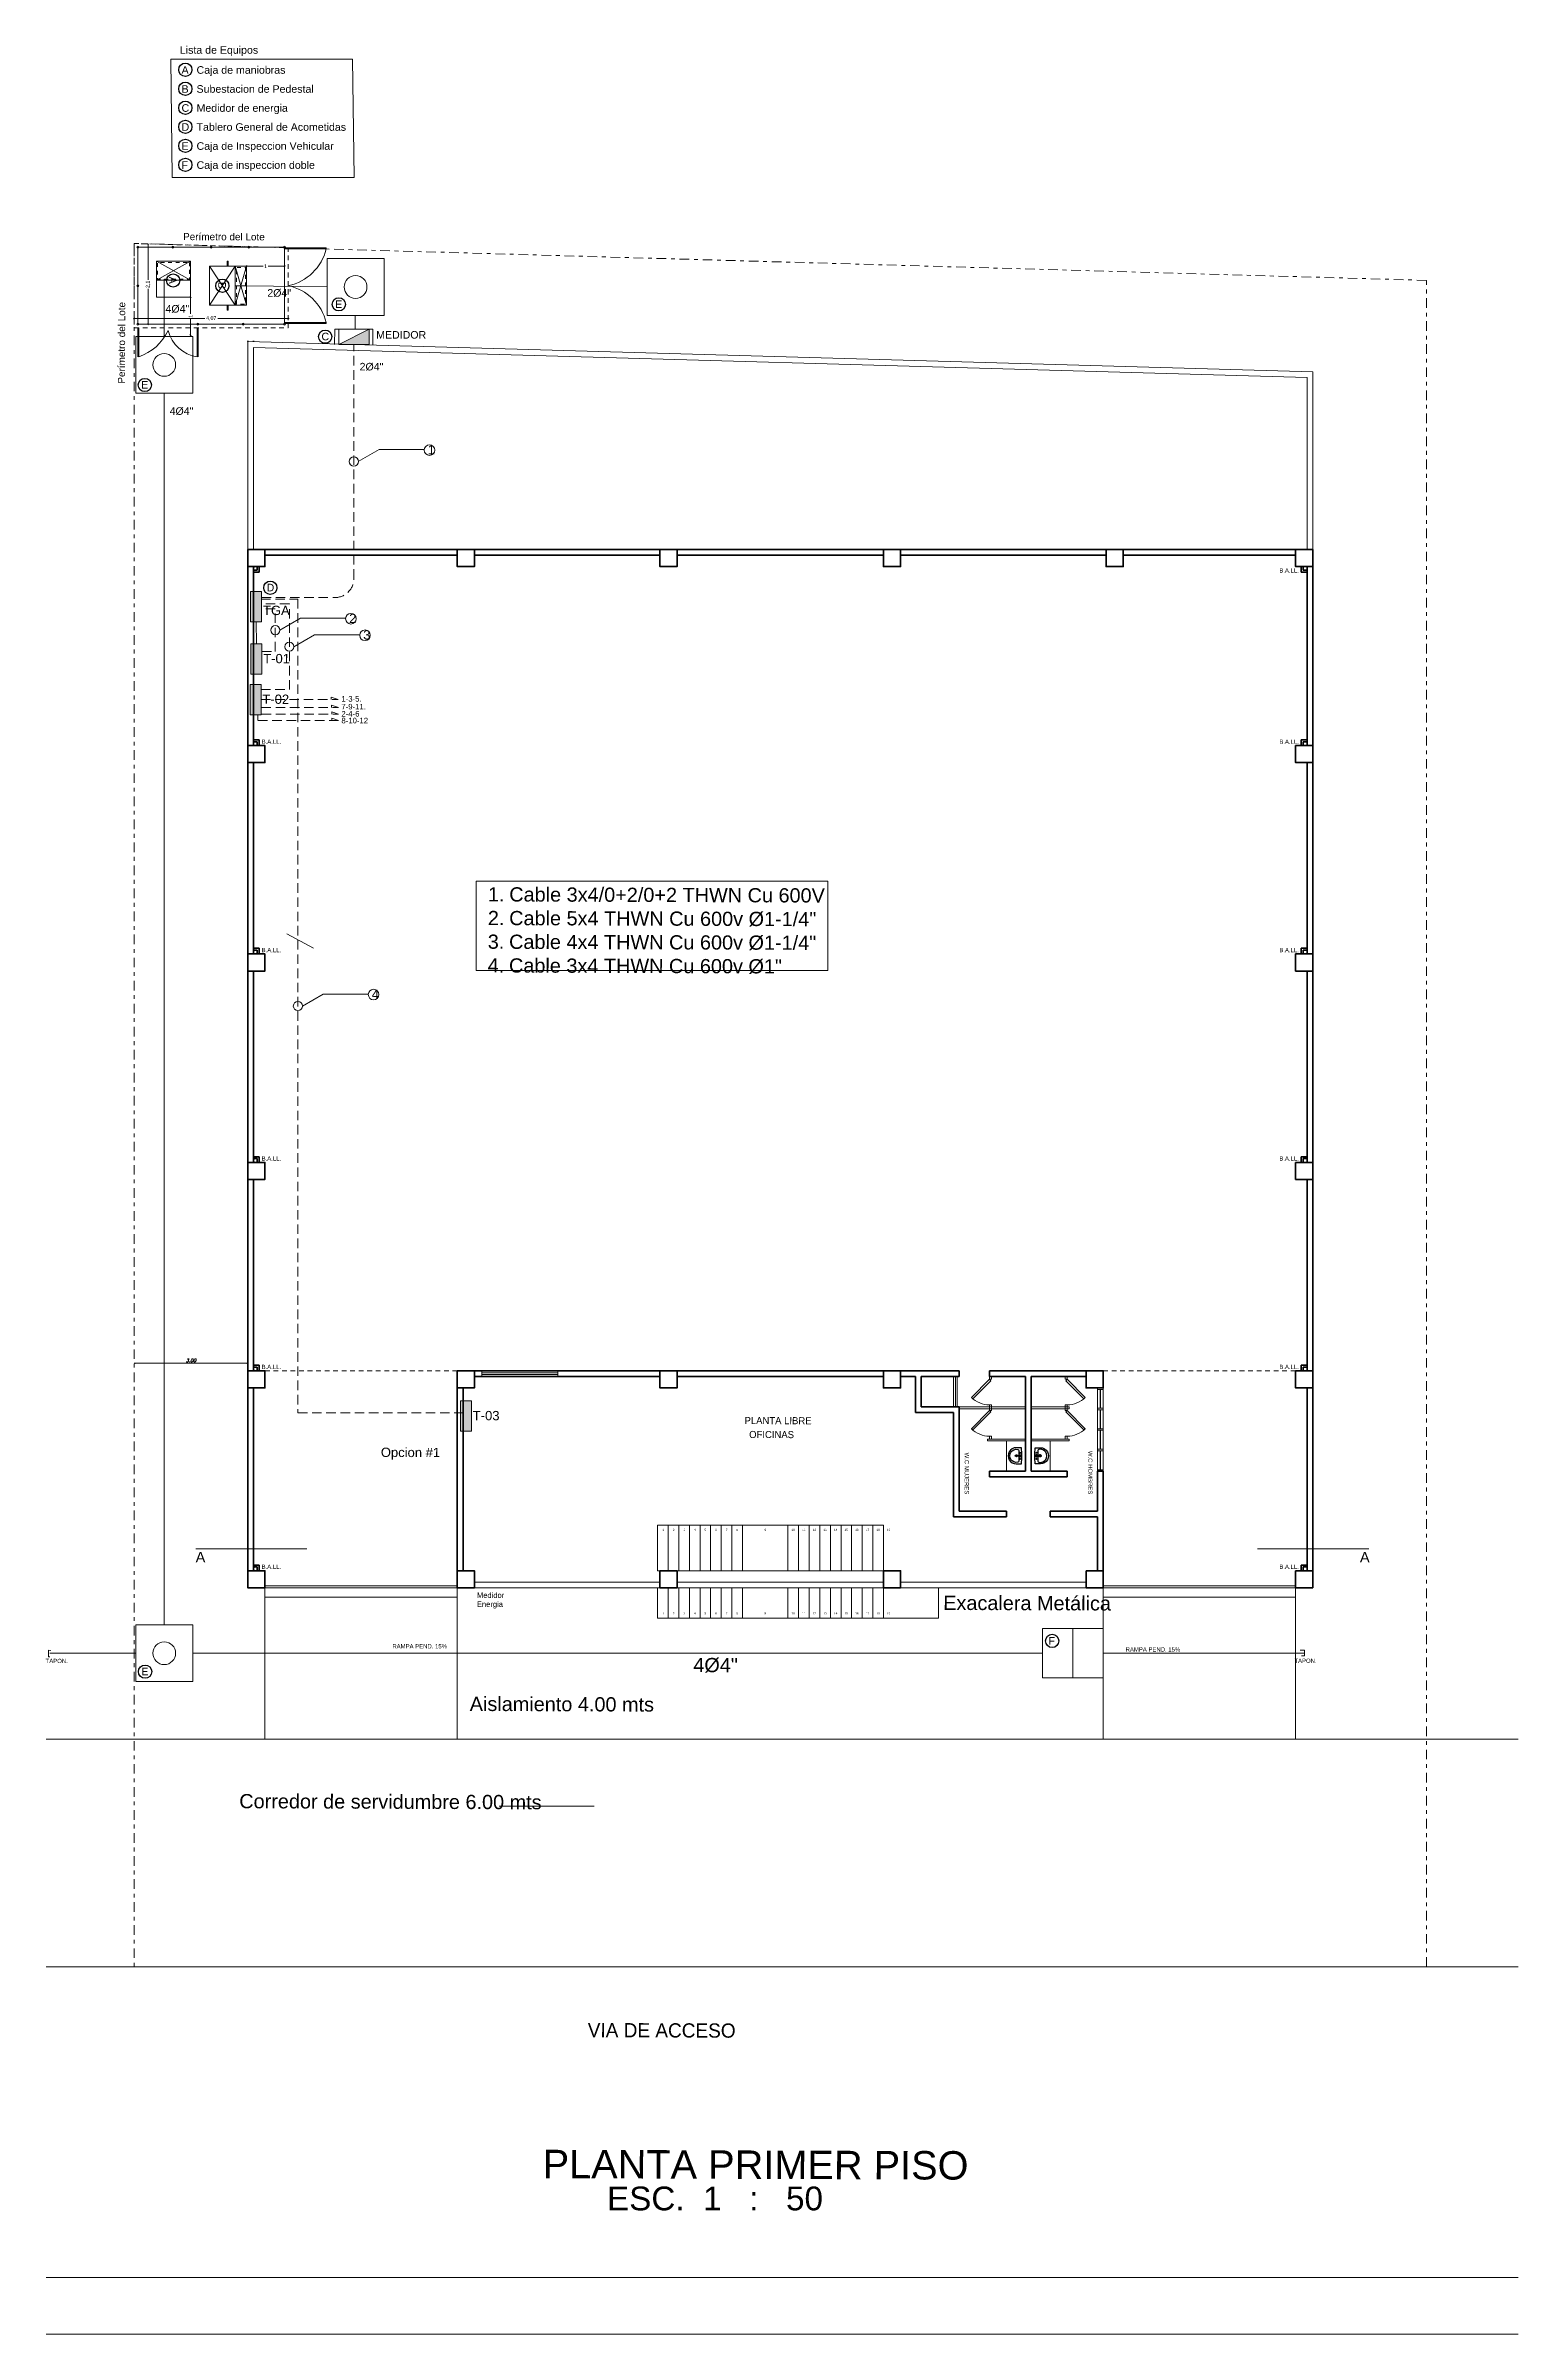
# Model space of a CAD drawing. Header units: millimetres. Extents: x 391 to 679, y 21 to 219.
# Drawn here: x 393 to 431.9, y 49.5 to 109.9 of the extents above; entities that cross this region are included whole.
import ezdxf

# ---------------------------------------------------------------- set-up
doc = ezdxf.new("R2010")
doc.units = ezdxf.units.MM
for name, pattern in [('DASHDOT', [25.4, 12.7, -6.35, 0, -6.35]), ('DASHED2', [0.375, 0.25, -0.125]), ('HIDDEN', [0.375, 0.25, -0.125])]:
    doc.linetypes.add(name, pattern=pattern)
doc.layers.get('0').update_dxf_attribs({"lineweight": 13})
for name, color, linetype, lineweight in [('A-AREA-IDEN', 7, 'Continuous', 9), ('Alambrado', 7, 'Continuous', 9), ('COTAS ELECT', 82, 'Continuous', 9), ('ELEC', 1, 'Continuous', 20), ('Eléctrico Subterráneo', 5, 'Continuous', 20), ('EST', 7, 'Continuous', 50), ('estructura', 7, 'Continuous', 9), ('linderos', 5, 'DASHDOT', 9), ('MONTE', 7, 'Continuous', 9), ('MUROS', 7, 'Continuous', 40), ('notas', 8, 'Continuous', 9), ('proyeccion arq', 7, 'HIDDEN', 9), ('proyección 5', 7, 'Continuous', 9), ('Subestacion', 1, 'Continuous', 18), ('textos', 9, 'Continuous', 9), ('tuberia por Piso', 1, 'HIDDEN', 9), ('VP', 7, 'Continuous', 25)]:
    doc.layers.add(name, color=color, linetype=linetype, lineweight=lineweight)
doc.layers.add('COTAS', color=254, linetype='Continuous', lineweight=9, true_color=0xbebebe)
doc.styles.add('100 Nota', font='arial.ttf', dxfattribs={"height": 0.15})
doc.styles.add('ITALICC', font='italicc')
doc.styles.add('Nota 1000', font='', dxfattribs={"height": 1.5})
doc.styles.add('ROMANS', font='arial.ttf')
doc.styles.get("Standard").update_dxf_attribs({"font": 'arial.ttf'})
doc.styles.add('TEXTOS-TITULOS', font='arial.ttf', dxfattribs={"height": 0.08})
doc.styles.get('Nota 1000').set_extended_font_data('Eurostile')
doc.linetypes.add('LÍMITE1', pattern='A,6.35,-2.54,[133,ltypeshp.shx,S=2.54,R=0,X=-2.54,Y=0],-2.54,25.4', length=36.83)
doc.dimstyles.new('dim100', dxfattribs={"dimtxt": 10, "dimasz": 0.1, "dimexe": 0.1, "dimexo": 0, "dimgap": 0.1, "dimtad": 1, "dimzin": 4, "dimdsep": 46, "dimtxsty": '100 Nota', "dimblk": 'CLOSEDBLANK', "dimcen": 0.1, "dimclrd": 256, "dimclre": 256, "dimclrt": 256, "dimazin": 1, "dimtfac": 1, "dimtmove": 0, "dimatfit": 2, "dimldrblk": 'CLOSEDBLANK', "dimfxl": 1, "dimlwd": -1, "dimlwe": -1, "dimarcsym": 0})
doc.dimstyles.new('juan1', dxfattribs={"dimtxt": 0.1, "dimasz": 0.035, "dimexe": 0.0015, "dimexo": 0.0065, "dimgap": 0.04, "dimtad": 0, "dimtoh": 1, "dimtxsty": 'Standard', "dimblk": 'OBLIQUE', "dimcen": 0.02, "dimdle": 0.02, "dimse1": 1, "dimse2": 1, "dimclrd": 256, "dimclrt": 256, "dimadec": 0, "dimazin": 0, "dimtfac": 1, "dimtmove": 0, "dimatfit": 2, "dimldrblk": 'OBLIQUE', "dimfxl": 1, "dimtfill": 1, "dimlwd": 0, "dimarcsym": 0})

# ---------------------------------------------------------------- blocks, each defined once
blk = doc.blocks.new('AGUAMANIL')
at = {"layer": 'VP'}
for points in [[(3316.893, 1064.881), (3317.028, 1064.881, -1.000001), (3317.028, 1064.452), (3316.893, 1064.452, -0.061236)], [(3316.935, 1064.654), (3317.049, 1064.654, 1), (3317.049, 1064.679), (3316.935, 1064.679, 2.21525)]]:
    blk.add_lwpolyline(points, format="xyb", close=True, dxfattribs=at)
for points in [[(3316.965, 1064.654), (3316.965, 1064.529, 0.35341), (3316.991, 1064.497, 1.238082), (3316.991, 1064.836, 0.35341), (3316.965, 1064.805)], [(3316.965, 1064.805), (3316.965, 1064.679, 0.35341)]]:
    blk.add_lwpolyline(points, format="xyb", dxfattribs=at)
for centre in [(3316.925, 1064.748), (3316.925, 1064.585)]:
    blk.add_circle(centre, 0.0122, dxfattribs=at)
for centre, radius, start, end in [((3316.925, 1064.667), 0.0285, 25.37693, 334.62307), ((3317.022, 1064.667), 0.0244, 30, 150), ((3317.022, 1064.667), 0.0244, 210, 330)]:
    blk.add_arc(centre, radius, start, end, dxfattribs=at)
blk = doc.blocks.new('_ClosedBlank')
at = {"layer": 'COTAS', "color": 0, "lineweight": -2}
for p, q in [((-1, 0.2), (0, 0)), ((-1, 0.2), (-1, -0.2)), ((0, 0), (-1, -0.2))]:
    blk.add_line(p, q, dxfattribs=at)
blk = doc.blocks.new('*D279')
at = {"layer": 'COTAS ELECT', "transparency": 16777216}
blk.add_line((398.353, 75.158), (395.403, 75.158), dxfattribs=at)
at = {"layer": 'COTAS ELECT', "transparency": 16777216, "xscale": 0.025, "yscale": 0.025, "zscale": 0.025, "rotation": 180}
blk.add_blockref('_ClosedBlank', (395.378, 75.158), dxfattribs=at)
at = {"layer": 'COTAS ELECT', "transparency": 16777216, "xscale": 0.025, "yscale": 0.025, "zscale": 0.025}
blk.add_blockref('_ClosedBlank', (398.378, 75.158), dxfattribs=at)
at = {"layer": 'COTAS ELECT', "transparency": 16777216, "insert": (396.878, 75.233), "char_height": 0.09, "attachment_point": 5, "style": 'ITALICC'}
blk.add_mtext('\\A1;3.00', dxfattribs=at)
blk = doc.blocks.new('_OBLIQUE')
at = {"color": 0, "linetype": 'ByBlock'}
blk.add_line((-0.5, -0.5), (0.5, 0.5), dxfattribs=at)
blk = doc.blocks.new('*D280')
at = {"lineweight": 0, "transparency": 16777216}
for p, q in [((398.327, 104.109), (398.789, 104.109)), ((399.367, 104.109), (398.905, 104.109))]:
    blk.add_line(p, q, dxfattribs=at)
at = {"lineweight": 0, "transparency": 16777216, "xscale": 0.035, "yscale": 0.035, "zscale": 0.035, "rotation": 180}
blk.add_blockref('_OBLIQUE', (398.347, 104.109), dxfattribs=at)
at = {"lineweight": 0, "transparency": 16777216, "xscale": 0.035, "yscale": 0.035, "zscale": 0.035}
blk.add_blockref('_OBLIQUE', (399.347, 104.109), dxfattribs=at)
at = {"transparency": 16777216, "insert": (398.847, 104.109), "char_height": 0.1, "attachment_point": 5, "bg_fill": 3, "box_fill_scale": 1.1, "bg_fill_color": 256, "bg_fill_true_color": 13158600, "bg_fill_transparency": 0}
blk.add_mtext('1', dxfattribs=at)
blk = doc.blocks.new('*D281')
at = {"lineweight": 0, "transparency": 16777216}
for p, q in [((396.867, 103.309), (396.867, 102.847)), ((396.867, 102.269), (396.867, 102.73))]:
    blk.add_line(p, q, dxfattribs=at)
at = {"lineweight": 0, "transparency": 16777216, "xscale": 0.035, "yscale": 0.035, "zscale": 0.035}
for p, rotation in [((396.867, 103.289), 90), ((396.867, 102.289), 270)]:
    blk.add_blockref('_OBLIQUE', p, dxfattribs=dict(at, rotation=rotation))
at = {"transparency": 16777216, "insert": (396.867, 102.789), "char_height": 0.1, "attachment_point": 5, "rotation": 90, "bg_fill": 3, "box_fill_scale": 1.1, "bg_fill_color": 256, "bg_fill_true_color": 13158600, "bg_fill_transparency": 0}
blk.add_mtext('1', dxfattribs=at)
blk = doc.blocks.new('*D306')
at = {"lineweight": 0, "transparency": 16777216}
for p, q in [((395.358, 102.731), (397.241, 102.731)), ((399.467, 102.731), (397.585, 102.731))]:
    blk.add_line(p, q, dxfattribs=at)
at = {"lineweight": 0, "transparency": 16777216, "xscale": 0.035, "yscale": 0.035, "zscale": 0.035, "rotation": 180}
blk.add_blockref('_OBLIQUE', (395.378, 102.731), dxfattribs=at)
at = {"lineweight": 0, "transparency": 16777216, "xscale": 0.035, "yscale": 0.035, "zscale": 0.035}
blk.add_blockref('_OBLIQUE', (399.447, 102.731), dxfattribs=at)
at = {"transparency": 16777216, "insert": (397.413, 102.731), "char_height": 0.1, "attachment_point": 5, "bg_fill": 3, "box_fill_scale": 1.1, "bg_fill_color": 256, "bg_fill_true_color": 13158600, "bg_fill_transparency": 0}
blk.add_mtext('4,07', dxfattribs=at)
blk = doc.blocks.new('*D307')
at = {"lineweight": 0, "transparency": 16777216}
for p, q in [((395.745, 104.701), (395.745, 103.752)), ((395.745, 102.559), (395.745, 103.508))]:
    blk.add_line(p, q, dxfattribs=at)
at = {"lineweight": 0, "transparency": 16777216, "xscale": 0.035, "yscale": 0.035, "zscale": 0.035}
for p, rotation in [((395.745, 104.681), 90), ((395.745, 102.579), 270)]:
    blk.add_blockref('_OBLIQUE', p, dxfattribs=dict(at, rotation=rotation))
at = {"transparency": 16777216, "insert": (395.745, 103.63), "char_height": 0.1, "attachment_point": 5, "rotation": 90, "bg_fill": 3, "box_fill_scale": 1.1, "bg_fill_color": 256, "bg_fill_true_color": 13158600, "bg_fill_transparency": 0}
blk.add_mtext('2,1', dxfattribs=at)

msp = doc.modelspace()

# ---------------------------------------------------------------- hatches: boundary and pattern name
at = {"layer": 'ELEC'}
h = msp.add_hatch(dxfattribs=at)
h.set_pattern_fill('ANGLE', color=256)
h.set_pattern_definition([(0, (0, 0), (0, 6.985), [5.08, -1.905]), (90, (0, 0), (-6.985, 4e-16), [5.08, -1.905])])
h.paths.add_polyline_path([(401.5762, 102.0461), (401.5762, 102.4461), (400.7903, 102.0532), (401.0366, 102.0461)])
at = {"layer": 'MONTE'}
h = msp.add_hatch(color=1, dxfattribs=at)
h.dxf.hatch_style = 1
h.paths.add_polyline_path([(398.4533, 94.7253), (398.4533, 95.5253), (398.7433, 95.5253), (398.7433, 94.7253)])
h = msp.add_hatch(color=1, dxfattribs=at)
h.dxf.hatch_style = 1
h.paths.add_polyline_path([(398.4597, 93.3422), (398.4597, 94.1422), (398.7497, 94.1422), (398.7497, 93.3422)])
h = msp.add_hatch(color=1, dxfattribs=at)
h.dxf.hatch_style = 1
h.paths.add_polyline_path([(398.4383, 92.2699), (398.4383, 93.0699), (398.7283, 93.0699), (398.7283, 92.2699)])
h = msp.add_hatch(color=1, dxfattribs=at)
h.dxf.hatch_style = 1
h.paths.add_polyline_path([(403.9887, 73.3648), (403.9887, 74.1648), (404.2787, 74.1648), (404.2787, 73.3648)])
at = {"layer": 'Subestacion'}
h = msp.add_hatch(color=256, dxfattribs=at)
h.dxf.hatch_style = 1
h.paths.add_polyline_path([(401.5762, 102.4461), (400.7903, 102.0532), (401.0366, 102.0461), (401.5762, 102.0461)])

# ---------------------------------------------------------------- linework, layer by layer
for points in [[(396.3439, 109.5761), (401.1412, 109.5761), (401.1811, 106.4501), (396.3838, 106.4501)], [(404.407, 87.8836), (413.6777, 87.8836), (413.6777, 85.5229), (404.407, 85.5229)]]:
    msp.add_lwpolyline(points, close=True)
at = {"color": 1, "linetype": 'DASHED2', "ltscale": 0.5, "flags": 128}
msp.add_lwpolyline([(395.3783, 104.7087), (399.447, 104.5937), (399.447, 102.4787), (395.3783, 102.4787)], close=True, dxfattribs=at)
at = {"flags": 128}
for points in [[(395.4783, 104.6087), (399.347, 104.6087), (399.347, 102.5787), (395.4783, 102.5787)], [(396.867, 103.2887), (395.967, 103.2887), (395.967, 104.2387), (396.867, 104.2387)]]:
    msp.add_lwpolyline(points, close=True, dxfattribs=at)
at = {"linetype": 'DASHED2', "ltscale": 0.5, "flags": 128}
msp.add_lwpolyline([(395.4783, 102.5787), (395.4783, 102.5787), (395.4783, 104.6087), (395.4783, 104.6087)], close=True, dxfattribs=at)
at = {"flags": 128}
for points in [[(400.447, 104.5937), (399.347, 104.5937)], [(400.447, 104.5637), (399.347, 104.5637)], [(400.447, 104.5937), (400.447, 104.5637)], [(396.867, 103.7387), (395.967, 104.2387)], [(395.967, 103.7387), (396.867, 104.2387)], [(398.347, 104.1087), (398.347, 103.0787), (397.367, 103.0787), (397.367, 104.1087), (398.347, 104.1087)], [(398.047, 104.1087), (397.367, 103.0787)], [(397.367, 104.1087), (398.047, 103.0787)], [(397.8362, 104.2376), (397.8362, 104.1087)], [(397.857, 104.2376), (397.8362, 104.2376)], [(397.857, 104.2376), (397.857, 104.1087)], [(398.047, 104.1087), (398.047, 103.0787)], [(398.347, 104.1087), (398.047, 103.0787)], [(398.347, 103.0787), (398.047, 104.1087)], [(396.867, 103.7387), (395.967, 103.7387)], [(397.8362, 103.0787), (397.8362, 102.9498)], [(397.857, 102.9498), (397.8362, 102.9498)], [(397.857, 103.0787), (397.857, 102.9498)], [(395.4807, 101.7163), (395.4807, 102.4787)], [(395.5015, 101.7163), (395.5015, 102.4787)], [(397.0462, 101.7163), (397.0462, 102.4787)], [(397.067, 101.7163), (397.067, 102.4787)], [(400.447, 102.6237), (399.347, 102.6237)], [(400.447, 102.5937), (399.347, 102.5937)], [(400.447, 102.6237), (400.447, 102.5937), (400.447, 102.5937)]]:
    msp.add_lwpolyline(points, dxfattribs=at)
at = {"linetype": 'DASHED2', "ltscale": 0.3, "flags": 128}
for points in [[(396.837, 104.2087), (396.837, 103.7687), (395.997, 103.7687), (395.997, 104.2087)], [(398.317, 104.0787), (398.317, 103.1087), (398.077, 103.1087), (398.077, 104.0787)]]:
    msp.add_lwpolyline(points, close=True, dxfattribs=at)
at = {"linetype": 'DASHED2', "flags": 128}
msp.add_lwpolyline([(398.047, 103.5937), (398.347, 103.5937)], dxfattribs=at)
for points in [[(401.294, 98.9553), (401.8439, 99.2683), (403.0355, 99.2683)], [(399.2202, 94.5048), (399.7701, 94.8178), (400.9617, 94.8178)], [(398.5983, 94.7253), (398.6047, 94.1422)], [(399.5923, 94.0677), (400.1422, 94.3807), (401.3338, 94.3807)], [(399.8179, 84.5852), (400.3677, 84.8982), (401.5594, 84.8982)], [(393.1592, 67.4093), (393.1182, 67.4093), (393.1234, 67.5836), (393.1849, 67.5785)], [(426.1479, 67.5818), (426.2589, 67.5818), (426.2589, 67.439), (426.1828, 67.439)]]:
    msp.add_lwpolyline(points)
for centre, radius in [((395.4783, 104.6087), 0.025), ((396.4013, 104.6087), 0.025), ((397.4126, 104.6087), 0.025), ((398.4045, 104.6087), 0.025), ((399.347, 104.6087), 0.025), ((395.4783, 103.5937), 0.025), ((395.4783, 102.5787), 0.025), ((397.0574, 102.5787), 0.025), ((398.2548, 102.5787), 0.025), ((399.347, 102.5787), 0.025), ((401.1762, 98.9553), 0.1208), ((403.1723, 99.2563), 0.1397), ((401.0985, 94.8058), 0.1397), ((399.1024, 94.5047), 0.1208), ((401.4706, 94.3687), 0.1397), ((399.4745, 94.0676), 0.1208), ((399.7, 84.5852), 0.1208), ((401.6962, 84.8863), 0.1397)]:
    msp.add_circle(centre, radius)
for centre, radius, start, end in [((399.174, 104.8756), 1.3106, 282.020656, 346.234429), ((399.174, 102.3118), 1.3106, 13.765571, 77.979344), ((395.0706, 102.9733), 1.3288, 288.922043, 334.890399), ((397.1858, 102.6486), 0.9428, 194.701701, 261.485857)]:
    msp.add_arc(centre, radius, start, end)
at = {"layer": 'A-AREA-IDEN'}
for p, q in [((416.9963, 74.8083), (416.9963, 74.0083)), ((417.0463, 74.8083), (417.0463, 74.0083)), ((417.0963, 74.8083), (417.0963, 74.0083)), ((417.9463, 74.7333), (417.469, 74.256)), ((417.9817, 74.6979), (417.5057, 74.2219)), ((417.9463, 74.8083), (417.9463, 74.7333)), ((417.9963, 74.7333), (417.9463, 74.7333)), ((417.9817, 74.6979), (417.9463, 74.7333)), ((417.9963, 74.8083), (417.9963, 74.7333)), ((419.9463, 74.8083), (419.9463, 74.7333)), ((419.9463, 74.7333), (419.9963, 74.7333)), ((419.961, 74.6979), (419.9963, 74.7333)), ((419.961, 74.6979), (420.437, 74.2219)), ((419.9963, 74.8083), (419.9963, 74.7333)), ((419.9963, 74.7333), (420.4736, 74.256)), ((420.7963, 72.3083), (420.7963, 74.5083)), ((420.8638, 73.9683), (420.8638, 74.4683)), ((420.8788, 74.4683), (420.8788, 73.9683)), ((420.9463, 74.5083), (420.9463, 72.3083)), ((418.8963, 74.0083), (417.1463, 74.0083)), ((418.8963, 73.9583), (417.1463, 73.9583)), ((417.9463, 73.9083), (417.469, 73.431)), ((417.5057, 74.2219), (417.4703, 74.2573)), ((417.9817, 73.8729), (417.5057, 73.3969)), ((417.9963, 74.0583), (417.9463, 74.0583)), ((417.9463, 74.0583), (417.9463, 73.9083)), ((417.9963, 73.9083), (417.9463, 73.9083)), ((417.9817, 73.8729), (417.9463, 73.9083)), ((417.9963, 74.0583), (417.9963, 73.9083)), ((420.0463, 74.0083), (419.0463, 74.0083)), ((420.0463, 73.9583), (419.0463, 73.9583)), ((419.9463, 74.0583), (419.9963, 74.0583)), ((419.9463, 74.0583), (419.9463, 73.9083)), ((419.9463, 73.9083), (419.9963, 73.9083)), ((419.961, 73.8729), (419.9963, 73.9083)), ((419.961, 73.8729), (420.437, 73.3969)), ((419.9963, 74.0583), (419.9963, 73.9083)), ((419.9963, 73.9083), (420.4736, 73.431)), ((420.0463, 74.0083), (420.0463, 73.9583)), ((420.437, 74.2219), (420.4723, 74.2573)), ((420.8638, 73.4283), (420.8638, 73.9283)), ((420.8788, 73.9283), (420.8788, 73.4283)), ((417.5057, 73.3969), (417.4703, 73.4323)), ((417.8963, 73.1583), (417.8963, 73.1083)), ((418.8963, 73.1583), (417.8963, 73.1583)), ((418.8963, 73.1083), (417.8963, 73.1083)), ((417.9963, 73.2333), (417.9463, 73.2333)), ((417.9463, 73.2333), (417.9463, 73.1583)), ((417.9963, 73.2333), (417.9963, 73.1583)), ((418.3963, 73.1083), (418.3963, 72.3083)), ((420.0463, 73.1583), (419.0463, 73.1583)), ((420.0463, 73.1083), (419.0463, 73.1083)), ((419.5463, 73.1083), (419.5463, 72.3083)), ((419.9463, 73.2333), (419.9963, 73.2333)), ((419.9463, 73.2333), (419.9463, 73.1583)), ((419.9963, 73.2333), (419.9963, 73.1583)), ((420.0463, 73.1583), (420.0463, 73.1083)), ((420.437, 73.3969), (420.4723, 73.4323)), ((420.7963, 73.4283), (420.9463, 73.4283)), ((420.7963, 73.3883), (420.9463, 73.3883)), ((420.8638, 72.8883), (420.8638, 73.3883)), ((420.8788, 73.3883), (420.8788, 72.8883)), ((420.7963, 72.8883), (420.9463, 72.8883)), ((420.7963, 72.8483), (420.9463, 72.8483)), ((420.8638, 72.3483), (420.8638, 72.8483)), ((420.8788, 72.8483), (420.8788, 72.3483)), ((420.7963, 72.3483), (420.9463, 72.3483)), ((409.1893, 70.8833), (415.1493, 70.8833)), ((409.1893, 69.6833), (409.1893, 70.8833)), ((409.4693, 69.6833), (409.4693, 70.8833)), ((409.7493, 69.6833), (409.7493, 70.8833)), ((410.0293, 69.6833), (410.0293, 70.8833)), ((410.3093, 69.6833), (410.3093, 70.8833)), ((410.5893, 69.6833), (410.5893, 70.8833)), ((410.8693, 69.6833), (410.8693, 70.8833)), ((411.1493, 69.6833), (411.1493, 70.8833)), ((411.4293, 69.6833), (411.4293, 70.8833)), ((412.6293, 69.6833), (412.6293, 70.8833)), ((412.9093, 69.6833), (412.9093, 70.8833)), ((413.1893, 69.6833), (413.1893, 70.8833)), ((413.4693, 69.6833), (413.4693, 70.8833)), ((413.7493, 69.6833), (413.7493, 70.8833)), ((414.0293, 69.6833), (414.0293, 70.8833)), ((414.3093, 69.6833), (414.3093, 70.8833)), ((414.5893, 69.6833), (414.5893, 70.8833)), ((414.8693, 69.6833), (414.8693, 70.8833)), ((415.1493, 69.6833), (415.1493, 70.8833)), ((409.2533, 69.6833), (409.1893, 69.6833)), ((409.7033, 69.6833), (415.1493, 69.6833)), ((398.8283, 69.2833), (403.9063, 69.2833)), ((398.8283, 69.2333), (403.9063, 69.2333)), ((398.8283, 69.2333), (398.8283, 65.2333)), ((398.8332, 68.9828), (403.9112, 68.9828)), ((403.9063, 69.2333), (404.3563, 69.2333)), ((403.9063, 69.2333), (403.9063, 65.2333)), ((404.3563, 69.3833), (409.2533, 69.3833)), ((404.3563, 69.2333), (409.2533, 69.2333)), ((409.1893, 69.2333), (409.1893, 68.4333)), ((409.4693, 69.2333), (409.4693, 68.4333)), ((409.7033, 69.3833), (415.1493, 69.3833)), ((409.7033, 69.2333), (415.1493, 69.2333)), ((409.7033, 69.2333), (415.1493, 69.2333)), ((409.7493, 69.2333), (409.7493, 68.4333)), ((410.0293, 69.2333), (410.0293, 68.4333)), ((410.3093, 69.2333), (410.3093, 68.4333)), ((410.5893, 69.2333), (410.5893, 68.4333)), ((410.8693, 69.2333), (410.8693, 68.4333)), ((411.1493, 69.2333), (411.1493, 68.4333)), ((411.4293, 69.2333), (411.4293, 68.4333)), ((412.6293, 69.2333), (412.6293, 68.4333)), ((412.9093, 69.2333), (412.9093, 68.4333)), ((413.1893, 69.2333), (413.1893, 68.4333)), ((413.4693, 69.2333), (413.4693, 68.4333)), ((413.7493, 69.2333), (413.7493, 68.4333)), ((414.0293, 69.2333), (414.0293, 68.4333)), ((414.3093, 69.2333), (414.3093, 68.4333)), ((414.5893, 69.2333), (414.5893, 68.4333)), ((414.8693, 69.2333), (414.8693, 68.4333)), ((415.1493, 69.2333), (415.1493, 68.4333)), ((415.5993, 69.3833), (420.4963, 69.3833)), ((415.5993, 69.2333), (420.4963, 69.2333)), ((416.5993, 68.4333), (416.5993, 69.2333)), ((420.9463, 69.2833), (426.0243, 69.2833)), ((420.9463, 69.2333), (426.0243, 69.2333)), ((420.9463, 65.2333), (420.9463, 69.2333)), ((420.9463, 68.9833), (426.0243, 68.9833)), ((426.0243, 65.2333), (426.0243, 69.2333)), ((409.1893, 68.4333), (415.1493, 68.4333)), ((415.1493, 68.4333), (416.5993, 68.4333))]:
    msp.add_line(p, q, dxfattribs=at)
for points in [[(420.7963, 74.4683), (420.9463, 74.4683)], [(420.7963, 73.9683), (420.9463, 73.9683)], [(420.7963, 73.9283), (420.9463, 73.9283)]]:
    msp.add_lwpolyline(points, dxfattribs=at)
for centre in [(398.5783, 96.1333), (426.2743, 96.1333), (398.5783, 91.5083), (426.2743, 91.5083), (398.5783, 86.0083), (426.2743, 86.0083), (398.5783, 80.5083), (426.2743, 80.5083), (398.5783, 75.0083), (426.2743, 75.0083), (398.5783, 69.7333), (426.2743, 69.7333)]:
    msp.add_circle(centre, 0.05, dxfattribs=at)
for centre, start, end in [((417.9463, 74.7333), 225, 270), ((419.9963, 74.7333), 270, 315), ((417.9463, 73.9083), 225, 270), ((419.9963, 73.9083), 270, 315)]:
    msp.add_arc(centre, 0.675, start, end, dxfattribs=at)
at = {"layer": 'Alambrado', "linetype": 'ByBlock'}
msp.add_lwpolyline([(400.1094, 86.1101), (399.4072, 86.4905)], dxfattribs=at)
at = {"layer": 'Eléctrico Subterráneo', "color": 7, "linetype": 'LÍMITE1', "lineweight": 0, "ltscale": 0.03}
for points in [[(396.1738, 68.255), (396.1738, 100.755)], [(395.4238, 67.505), (393.1526, 67.505)], [(396.9238, 67.505), (419.3463, 67.505)], [(420.9463, 67.505), (426.2522, 67.505)]]:
    msp.add_lwpolyline(points, dxfattribs=at)
at = {"layer": 'EST'}
for points in [[(398.3783, 96.6333), (398.3783, 96.1833), (398.8283, 96.1833), (398.8283, 96.6333), (398.3783, 96.6333)], [(403.9063, 96.6333), (403.9063, 96.1833), (404.3563, 96.1833), (404.3563, 96.6333), (403.9063, 96.6333)], [(409.2533, 96.6333), (409.2533, 96.1833), (409.7033, 96.1833), (409.7033, 96.6333), (409.2533, 96.6333)], [(415.1493, 96.6333), (415.1493, 96.1833), (415.5993, 96.1833), (415.5993, 96.6333), (415.1493, 96.6333)], [(421.0243, 96.6333), (421.0243, 96.1833), (421.4743, 96.1833), (421.4743, 96.6333), (421.0243, 96.6333)], [(426.0243, 96.6333), (426.0243, 96.1833), (426.4743, 96.1833), (426.4743, 96.6333), (426.0243, 96.6333)], [(398.3783, 91.4583), (398.3783, 91.0083), (398.8283, 91.0083), (398.8283, 91.4583), (398.3783, 91.4583)], [(426.0243, 91.4583), (426.0243, 91.0083), (426.4743, 91.0083), (426.4743, 91.4583), (426.0243, 91.4583)], [(398.3783, 85.9583), (398.3783, 85.5083), (398.8283, 85.5083), (398.8283, 85.9583), (398.3783, 85.9583)], [(426.0243, 85.9583), (426.0243, 85.5083), (426.4743, 85.5083), (426.4743, 85.9583), (426.0243, 85.9583)], [(398.3783, 80.4583), (398.3783, 80.0083), (398.8283, 80.0083), (398.8283, 80.4583), (398.3783, 80.4583)], [(426.0243, 80.4583), (426.0243, 80.0083), (426.4743, 80.0083), (426.4743, 80.4583), (426.0243, 80.4583)], [(398.3783, 74.9583), (398.3783, 74.5083), (398.8283, 74.5083), (398.8283, 74.9583), (398.3783, 74.9583)], [(403.9063, 74.9583), (403.9063, 74.5083), (404.3563, 74.5083), (404.3563, 74.9583), (403.9063, 74.9583)], [(409.2533, 74.9583), (409.2533, 74.5083), (409.7033, 74.5083), (409.7033, 74.9583), (409.2533, 74.9583)], [(415.1493, 74.9583), (415.1493, 74.5083), (415.5993, 74.5083), (415.5993, 74.9583), (415.1493, 74.9583)], [(420.4963, 74.9583), (420.4963, 74.5083), (420.9463, 74.5083), (420.9463, 74.9583), (420.4963, 74.9583)], [(426.0243, 74.9583), (426.0243, 74.5083), (426.4743, 74.5083), (426.4743, 74.9583), (426.0243, 74.9583)], [(398.3783, 69.6833), (398.3783, 69.2333), (398.8283, 69.2333), (398.8283, 69.6833), (398.3783, 69.6833)], [(403.9063, 69.6833), (403.9063, 69.2333), (404.3563, 69.2333), (404.3563, 69.6833), (403.9063, 69.6833)], [(409.7033, 69.6833), (409.2533, 69.6833), (409.2533, 69.2333), (409.7033, 69.2333), (409.7033, 69.6833)], [(415.1493, 69.6833), (415.1493, 69.2333), (415.5993, 69.2333), (415.5993, 69.6833), (415.1493, 69.6833)], [(420.4963, 69.6833), (420.4963, 69.2333), (420.9463, 69.2333), (420.9463, 69.6833), (420.4963, 69.6833)], [(426.0243, 69.6833), (426.0243, 69.2333), (426.4743, 69.2333), (426.4743, 69.6833), (426.0243, 69.6833)]]:
    msp.add_lwpolyline(points, dxfattribs=at)
at = {"layer": 'estructura'}
for p, q in [((397.0032, 70.2567), (399.9379, 70.2567)), ((427.9545, 70.2567), (425.0198, 70.2567))]:
    msp.add_line(p, q, dxfattribs=at)
at = {"layer": 'linderos'}
msp.add_line((395.3783, 59.2333), (429.4743, 59.2333), dxfattribs=at)
at = {"layer": 'MUROS', "ltscale": 5}
for p, q in [((398.3783, 102.1363), (398.3783, 102.122)), ((398.5283, 102.1363), (398.5283, 102.1177)), ((398.3783, 96.6333), (398.3783, 69.6833)), ((398.3783, 96.6333), (426.4743, 96.6333)), ((426.4743, 69.6833), (426.4743, 96.6333)), ((398.5283, 96.1833), (398.5283, 91.4583)), ((398.6283, 96.0833), (398.5283, 96.0833)), ((398.6783, 96.0333), (398.5283, 96.0333)), ((398.6283, 96.0833), (398.6283, 96.1833)), ((398.6783, 96.0333), (398.6783, 96.1833)), ((398.8283, 96.4833), (403.9063, 96.4833)), ((404.3563, 96.4833), (409.2533, 96.4833)), ((409.7033, 96.4833), (415.1493, 96.4833)), ((415.5993, 96.4833), (421.0243, 96.4833)), ((421.4743, 96.4833), (426.0243, 96.4833)), ((426.1743, 96.0333), (426.1743, 96.1833)), ((426.1743, 96.0333), (426.3243, 96.0333)), ((426.2243, 96.0833), (426.2243, 96.1833)), ((426.2243, 96.0833), (426.3243, 96.0833)), ((426.3243, 91.4583), (426.3243, 96.1833)), ((398.6783, 91.6083), (398.5283, 91.6083)), ((398.6283, 91.5583), (398.5283, 91.5583)), ((398.6283, 91.5583), (398.6283, 91.4583)), ((398.6783, 91.6083), (398.6783, 91.4583)), ((426.1743, 91.6083), (426.3243, 91.6083)), ((426.1743, 91.6083), (426.1743, 91.4583)), ((426.2243, 91.5583), (426.3243, 91.5583)), ((426.2243, 91.5583), (426.2243, 91.4583)), ((398.5283, 91.0083), (398.5283, 85.9583)), ((426.3243, 85.9583), (426.3243, 91.0083)), ((398.6783, 86.1083), (398.5283, 86.1083)), ((398.6283, 86.0583), (398.5283, 86.0583)), ((398.6283, 86.0583), (398.6283, 85.9583)), ((398.6783, 86.1083), (398.6783, 85.9583)), ((426.1743, 86.1083), (426.3243, 86.1083)), ((426.1743, 86.1083), (426.1743, 85.9583)), ((426.2243, 86.0583), (426.3243, 86.0583)), ((426.2243, 86.0583), (426.2243, 85.9583)), ((398.5283, 85.5083), (398.5283, 80.4583)), ((426.3243, 80.4583), (426.3243, 85.5083)), ((398.6783, 80.6083), (398.5283, 80.6083)), ((398.6283, 80.5583), (398.5283, 80.5583)), ((398.6283, 80.5583), (398.6283, 80.4583)), ((398.6783, 80.6083), (398.6783, 80.4583)), ((426.1743, 80.6083), (426.3243, 80.6083)), ((426.1743, 80.6083), (426.1743, 80.4583)), ((426.2243, 80.5583), (426.3243, 80.5583)), ((426.2243, 80.5583), (426.2243, 80.4583)), ((398.5283, 80.0083), (398.5283, 74.9583)), ((426.3243, 74.9583), (426.3243, 80.0083)), ((398.6783, 75.1083), (398.5283, 75.1083)), ((398.6283, 75.0583), (398.5283, 75.0583)), ((398.6283, 75.0583), (398.6283, 74.9583)), ((398.6783, 75.1083), (398.6783, 74.9583)), ((404.3563, 74.9583), (409.2533, 74.9583)), ((409.7033, 74.9583), (415.1493, 74.9583)), ((415.5993, 74.9583), (417.147, 74.9583)), ((417.1463, 74.9583), (417.1463, 74.8083)), ((417.9463, 74.9583), (420.4963, 74.9583)), ((417.9463, 74.9583), (417.9463, 74.8083)), ((426.1743, 75.1083), (426.3243, 75.1083)), ((426.1743, 75.1083), (426.1743, 74.9583)), ((426.2243, 75.0583), (426.3243, 75.0583)), ((426.2243, 75.0583), (426.2243, 74.9583)), ((398.5283, 74.5083), (398.5283, 69.6833)), ((403.9063, 74.5083), (403.9063, 69.2333)), ((404.0563, 74.5083), (404.0563, 69.6833)), ((404.3563, 74.8083), (409.2533, 74.8083)), ((409.7033, 74.8083), (415.1493, 74.8083)), ((415.5993, 74.8083), (415.9963, 74.8083)), ((415.9963, 74.8083), (415.9963, 73.8583)), ((416.1463, 74.8083), (416.1463, 74.0083)), ((417.1463, 74.8083), (416.1463, 74.8083)), ((417.9463, 74.8083), (418.8963, 74.8083)), ((418.8963, 74.8083), (418.8963, 72.3083)), ((419.0463, 74.8083), (420.4963, 74.8083)), ((419.0463, 74.8083), (419.0463, 72.3083)), ((426.3243, 69.6833), (426.3243, 74.5083)), ((416.9963, 73.8583), (415.9963, 73.8583)), ((417.1463, 74.0083), (416.1463, 74.0083)), ((416.9963, 73.8583), (416.9963, 71.1083)), ((417.1463, 74.0083), (417.1463, 71.2583)), ((417.9463, 72.3083), (417.9463, 72.1583)), ((418.8963, 72.3083), (417.9463, 72.3083)), ((419.9963, 72.1583), (417.9463, 72.1583)), ((419.9963, 72.3083), (419.0463, 72.3083)), ((419.9963, 72.3083), (419.9963, 72.1583)), ((420.7963, 71.2583), (420.7963, 72.3083)), ((420.7963, 72.3083), (420.9463, 72.3083)), ((420.9463, 69.6833), (420.9463, 72.3083)), ((418.3963, 71.1083), (416.9963, 71.1083)), ((418.3963, 71.2583), (417.1463, 71.2583)), ((418.3963, 71.2583), (418.3963, 71.1083)), ((419.5463, 71.2583), (419.5463, 71.1083)), ((420.7963, 71.2583), (419.5463, 71.2583)), ((420.7963, 71.1083), (419.5463, 71.1083)), ((420.7963, 69.6833), (420.7963, 71.1083)), ((398.6783, 69.8333), (398.5283, 69.8333)), ((398.6283, 69.7833), (398.5283, 69.7833)), ((398.6283, 69.7833), (398.6283, 69.6833)), ((398.6783, 69.8333), (398.6783, 69.6833)), ((426.1743, 69.8333), (426.3243, 69.8333)), ((426.1743, 69.8333), (426.1743, 69.6833)), ((426.2243, 69.7833), (426.3243, 69.7833)), ((426.2243, 69.7833), (426.2243, 69.6833))]:
    msp.add_line(p, q, dxfattribs=at)
at = {"layer": 'proyeccion arq', "ltscale": 0.5}
for p, q in [((403.9063, 74.9583), (398.8283, 74.9583)), ((420.9463, 74.9583), (426.0243, 74.9583))]:
    msp.add_line(p, q, dxfattribs=at)
at = {"layer": 'proyección 5'}
for p, q in [((426.4743, 101.3199), (398.3783, 102.122)), ((398.3783, 96.6333), (398.3783, 102.122)), ((426.3243, 101.1741), (398.5283, 101.9677)), ((398.5283, 96.6333), (398.5283, 101.9677)), ((426.3243, 96.6333), (426.3243, 101.1741)), ((426.4743, 96.6333), (426.4743, 101.3199))]:
    msp.add_line(p, q, dxfattribs=at)
at = {"layer": 'proyección 5', "flags": 128}
for points in [[(393.0607, 65.2333), (431.897, 65.2333)], [(393.0607, 59.2333), (431.897, 59.2333)], [(393.0607, 51.0333), (431.897, 51.0333)], [(393.0607, 49.5333), (431.897, 49.5333)]]:
    msp.add_lwpolyline(points, dxfattribs=at)
at = {"layer": 'Subestacion', "flags": 128}
for points in [[(400.4726, 104.3107), (401.9726, 104.3107), (401.9726, 102.8107), (400.4726, 102.8107)], [(395.4238, 102.255), (396.9238, 102.255), (396.9238, 100.755), (395.4238, 100.755)], [(401.5762, 102.0461), (400.7762, 102.0461), (400.7762, 102.4461), (401.5762, 102.4461)], [(398.4533, 94.7253), (398.4533, 95.5253), (398.7433, 95.5253), (398.7433, 94.7253)], [(398.4597, 93.3422), (398.4597, 94.1422), (398.7497, 94.1422), (398.7497, 93.3422)], [(398.4383, 92.2699), (398.4383, 93.0699), (398.7283, 93.0699), (398.7283, 92.2699)], [(406.5563, 74.9083), (404.5563, 74.9083), (404.5563, 74.8583), (406.5563, 74.8583)], [(403.9887, 73.3648), (403.9887, 74.1648), (404.2787, 74.1648), (404.2787, 73.3648)], [(395.4238, 68.255), (396.9238, 68.255), (396.9238, 66.755), (395.4238, 66.755)], [(420.9463, 68.155), (419.3463, 68.155), (419.3463, 66.855), (420.9463, 66.855)]]:
    msp.add_lwpolyline(points, close=True, dxfattribs=at)
for points in [[(401.2122, 102.4461), (401.2122, 102.8107)], [(401.6797, 102.4461), (400.6726, 102.4461), (400.6691, 102.0461)], [(400.7691, 102.4461), (401.6762, 102.4461), (401.6762, 102.0279)], [(401.5762, 102.4461), (400.7762, 102.0461)], [(404.5563, 74.8083), (404.5563, 74.9583)], [(406.5563, 74.8083), (406.5563, 74.9583)], [(404.5563, 74.8083), (406.4715, 74.8083)], [(420.1463, 66.855), (420.1463, 68.155)], [(407.517, 63.4713), (405.0104, 63.4713)]]:
    msp.add_lwpolyline(points, dxfattribs=at)
at = {"layer": 'Subestacion'}
for centre in [(401.2226, 103.5607), (396.1738, 101.505), (396.1738, 67.505)]:
    msp.add_circle(centre, 0.3, dxfattribs=at)
at = {"layer": 'tuberia por Piso'}
msp.add_lwpolyline([(398.7433, 95.3644), (400.6762, 95.3644, 0.4142136), (401.1762, 95.8644), (401.1762, 102.0461)], format="xyb", dxfattribs=at)
for points in [[(398.7283, 92.9355), (399.4745, 92.9355), (399.4745, 95.1997), (398.7433, 95.1997)], [(398.7297, 95.3232), (399.7, 95.3232), (399.7, 73.8472), (404.1313, 73.8472)], [(398.7497, 93.9444), (399.1024, 93.9444), (399.1024, 95.065), (398.7433, 95.065)], [(398.7283, 92.6699), (400.7583, 92.6699), (400.5744, 92.732), (400.5744, 92.6699)], [(398.7394, 92.4639), (400.7694, 92.4639), (400.5856, 92.526), (400.5856, 92.4639)], [(400.5911, 92.1187), (400.5911, 92.1808), (400.775, 92.1187), (398.6463, 92.1187), (398.6463, 92.2699)], [(398.745, 92.2857), (400.775, 92.2857), (400.5911, 92.3478), (400.5911, 92.2857)]]:
    msp.add_lwpolyline(points, dxfattribs=at)
at = {"layer": 'VP'}
for centre in [(396.7304, 109.2936), (396.7304, 108.7917), (396.7304, 108.2898), (396.7304, 107.7879), (396.7304, 107.286), (396.7304, 106.7841), (396.4084, 103.7318), (397.707, 103.5937), (400.7789, 103.1022), (400.4185, 102.2498), (395.6624, 100.9739), (398.9722, 95.6243), (419.6004, 67.8293), (395.6679, 67.0186)]:
    msp.add_circle(centre, 0.175, dxfattribs=at)

# ---------------------------------------------------------------- block references
at = {"layer": 'COTAS', "xscale": -1}
msp.add_blockref('AGUAMANIL', (3735.6819, -991.9517), dxfattribs=at)
at = {"layer": 'COTAS'}
msp.add_blockref('AGUAMANIL', (-2897.7392, -991.9517), dxfattribs=at)

# ---------------------------------------------------------------- texts
at = {"layer": 'estructura', "style": 'ROMANS'}
for p in [(397.0003, 69.8994), (427.7192, 69.8994)]:
    msp.add_text('A', height=0.2779, dxfattribs=at).set_placement(p)
at = {"layer": 'notas', "color": 7, "style": 'Nota 1000'}
msp.add_text('VIA DE ACCESO', height=0.375, rotation=359.800615, dxfattribs=at).set_placement((407.3465, 57.3724))
at = {"layer": 'notas', "color": 7, "attachment_point": 4, "style": 'Nota 1000'}
for s, insert, char_height, width, rotation in [('{\\fArial|b0|i0|c0|p34;\\H2x; Perímetro del Lote}', (396.5984, 104.8889), 0.09375, 4.355271, 359.800615), ('{\\fArial|b0|i0|c0|p34;\\H2x; Perímetro del Lote}', (395.0445, 100.9376), 0.09375, 4.355271, 89.800615), ('{\\fArial|b0|i0|c0|p34;\\H2x;1}', (403.1254, 99.2648), 0.122834, 5.706419, 359.800615), ('{\\fArial|b0|i0|c0|p34;\\H2x;TGA}', (398.7789, 95.0246), 0.122834, 5.706419, 359.800615), ('{\\fArial|b0|i0|c0|p34;\\H2x;2}', (401.0516, 94.8143), 0.122834, 5.706419, 359.800615), ('{\\fArial|b0|i0|c0|p34;\\H2x;3}', (401.4237, 94.3772), 0.122834, 5.706419, 359.800615), ('{\\fArial|b0|i0|c0|p34;\\H2x;T-01}', (398.7853, 93.7536), 0.122834, 5.706419, 359.800615), ('{\\fArial|b0|i0|c0|p34;\\H2x;T-02}', (398.7638, 92.6813), 0.122834, 5.706419, 359.800615), ('\\pxi-3,l4,t4;{\\fArial|b0|i0|c0|p34;\\H2x;1.^ICable 3x4/0+2/0+2 THWN Cu 600V\\P2.^ICable 5x4 THWN Cu 600v %%C1-1/4"\\P3.^ICable 4x4 THWN Cu 600v %%C1-1/4"\\P4.^ICable 3x4 THWN Cu 600v %%C1"}', (404.523, 86.5894), 0.1875, 9.720237, 359.800615), ('{\\fArial|b0|i0|c0|p34;\\H2x;4}', (401.6493, 84.8947), 0.122834, 5.706419, 359.800615), ('{\\fArial|b0|i0|c0|p34;\\H2x;T-03}', (404.3142, 73.7762), 0.122834, 5.706419, 359.800615), ('PLANTA LIBRE', (411.4834, 73.6461), 0.1875, 8.710542, 359.800615), ('OFICINAS', (411.6059, 73.2771), 0.1875, 8.710542, 359.800615), ('{\\fArial|b0|i0|c0|p34;\\H2x;Opcion #1}', (401.888, 72.7705), 0.122834, 5.706419, 359.800615), ('{\\fArial|b0|i0|c0|p34;\\H2x;Medidor\\PEnergia}', (404.4234, 68.8976), 0.071262, 3.310561, 359.800615), ('{\\fArial|b0|i0|c0|p34;\\H2x; Exacalera Metálica }', (416.5804, 68.8333), 0.1875, 8.710542, 359.800615), ('{\\fArial|b0|i0|c0|p34;\\H2x;4%%C4"}', (410.1327, 67.1874), 0.1875, 8.710542, 359.800615), ('{\\fArial|b0|i0|c0|p34;\\H2x; Aislamiento 4.00 mts}', (404.0884, 66.167), 0.1875, 8.710542, 359.800615), ('{\\fArial|b0|i0|c0|p34;\\H2x; Corredor de servidumbre 6.00 mts}', (398.0073, 63.5994), 0.1875, 8.710542, 359.800615), ('{\\fArial|b0|i0|c0|p34;\\H2x;PLANTA PRIMER PISO}', (406.1575, 54.0218), 0.375, 17.421083, 359.800615)]:
    msp.add_mtext(s, dxfattribs=dict(at, insert=insert, char_height=char_height, width=width, rotation=rotation))
at = {"layer": 'textos', "style": 'TEXTOS-TITULOS'}
msp.add_text('ESC.  1   :   50', height=0.627118, dxfattribs=at).set_placement((407.857, 52.8026))
at = {"layer": 'VP'}
for s, p in [('Lista de Equipos', (396.5862, 109.7154)), ('A', (396.6303, 109.1874)), ('Caja de maniobras', (397.0263, 109.1874)), ('B', (396.6303, 108.6855)), ('Subestacion de Pedestal', (397.0263, 108.6858)), ('C', (396.6303, 108.1836)), ('Medidor de energia', (397.0263, 108.1839)), ('D', (396.6303, 107.6817)), ('Tablero General de Acometidas', (397.0263, 107.682)), ('E', (396.6303, 107.1798)), ('Caja de Inspeccion Vehicular', (397.0263, 107.1801)), ('F', (396.6303, 106.6779)), ('Caja de inspeccion doble', (397.0263, 106.6782)), ('E', (400.682, 103.0058)), ('C', (400.3216, 102.1534)), ('MEDIDOR', (401.7651, 102.1974)), ('2%%C4"', (401.3281, 101.3578)), ('E', (395.5656, 100.8775)), ('4%%C4"', (396.3153, 100.1863)), ('D', (398.8753, 95.5279)), ('F', (419.5035, 67.7329)), ('E', (395.571, 66.9221))]:
    msp.add_text(s, height=0.2, dxfattribs=at).set_placement(p)
for s, height, rotation, p in [('A', 0.2, 270, (396.3022, 103.8319)), ('B', 0.2, 270, (397.6007, 103.6938)), ('1', 0.0562, 0, (409.3154, 70.7326)), ('2', 0.0562, 0, (409.5914, 70.7326)), ('3', 0.0562, 0, (409.8698, 70.7326)), ('4', 0.0562, 0, (410.1523, 70.7326)), ('5', 0.0562, 0, (410.4294, 70.7326)), ('6', 0.0562, 0, (410.7102, 70.7326)), ('7', 0.0562, 0, (410.9894, 70.7326)), ('8', 0.0527, 2.84384, (411.2726, 70.7306)), ('9', 0.0562, 0, (412.0114, 70.7326)), ('10', 0.05625, 0, (412.7234, 70.7326)), ('11', 0.05625, 0, (413.0034, 70.7326)), ('12', 0.05625, 0, (413.2834, 70.7326)), ('13', 0.05625, 0, (413.5634, 70.7326)), ('14', 0.05625, 0, (413.8434, 70.7326)), ('15', 0.05625, 0, (414.1234, 70.7326)), ('16', 0.05625, 0, (414.4034, 70.7326)), ('17', 0.05625, 0, (414.6834, 70.7326)), ('18', 0.05625, 0, (414.9634, 70.7326)), ('19', 0.05625, 0, (415.2425, 70.7326)), ('1', 0.0562, 360, (409.3154, 68.5275)), ('2', 0.0562, 360, (409.5914, 68.5275)), ('3', 0.0562, 360, (409.8698, 68.5285)), ('4', 0.0562, 360, (410.1523, 68.5277)), ('5', 0.0562, 360, (410.4294, 68.5294)), ('6', 0.0562, 360, (410.7102, 68.5284)), ('7', 0.0562, 360, (410.9894, 68.5284)), ('8', 0.0527, 357.15616, (411.27, 68.534)), ('9', 0.0562, 360, (412.0114, 68.5284)), ('10', 0.05625, 360, (412.7234, 68.5284)), ('11', 0.05625, 360, (413.0034, 68.5275)), ('12', 0.05625, 360, (413.2834, 68.5275)), ('13', 0.05625, 360, (413.5634, 68.5285)), ('14', 0.05625, 360, (413.8434, 68.5275)), ('15', 0.05625, 360, (414.1234, 68.5284)), ('16', 0.05625, 360, (414.4034, 68.5284)), ('17', 0.05625, 360, (414.6834, 68.5275)), ('18', 0.05625, 360, (414.9634, 68.5284)), ('19', 0.05625, 360, (415.2425, 68.5284))]:
    msp.add_text(s, height=height, rotation=rotation, dxfattribs=at).set_placement(p)
for s, insert, char_height, width, attachment_point, rotation in [('B.A.LL.', (426.1101, 96.0232), 0.1125, 19.875654, 9, 0), ('7-9-11.', (400.8473, 92.41), 0.14625, 25.83835, 7, 360), ('1-3-5.', (400.8473, 92.6158), 0.14625, 25.83835, 7, 360), ('8-10-12', (400.8473, 92.043), 0.14625, 25.83835, 7, 360), ('2-4-6', (400.8473, 92.222), 0.14625, 25.83835, 7, 360), ('B.A.LL.', (398.7425, 91.6184), 0.1125, 19.875654, 1, 0), ('B.A.LL.', (426.1101, 91.6184), 0.1125, 19.875654, 3, 360), ('B.A.LL.', (398.7425, 86.1184), 0.1125, 19.875654, 1, 0), ('B.A.LL.', (426.1101, 86.1184), 0.1125, 19.875654, 3, 360), ('B.A.LL.', (398.7425, 80.6184), 0.1125, 19.875654, 1, 0), ('B.A.LL.', (426.1101, 80.6184), 0.1125, 19.875654, 3, 360), ('B.A.LL.', (398.7425, 75.1184), 0.1125, 19.875654, 1, 0), ('B.A.LL.', (426.1101, 75.1184), 0.1125, 19.875654, 3, 360), ('{\\fArial|b0|i0|c0|p34;W.C MUJERES}', (417.4045, 71.6995), 0.1125, 19.875654, 3, 270), ('W.C HOMBRES', (420.6638, 71.6995), 0.1125, 19.875654, 3, 270), ('B.A.LL.', (398.7425, 69.8434), 0.1125, 19.875654, 1, 0), ('B.A.LL.', (426.1101, 69.8434), 0.1125, 19.875654, 3, 360), ('RAMPA PEND. 15%', (402.1922, 67.7442), 0.1125, 19.875654, 1, 0), ('RAMPA PEND. 15%', (421.5391, 67.6602), 0.1125, 19.875654, 1, 0), ('TAPON.', (393.6294, 67.3578), 0.1125, 19.875654, 3, 360), ('TAPON.', (426.578, 67.3616), 0.1125, 19.875654, 3, 360)]:
    msp.add_mtext(s, dxfattribs=dict(at, insert=insert, char_height=char_height, width=width, attachment_point=attachment_point, rotation=rotation))

# ---------------------------------------------------------------- dimensions: what is measured, and where the dimension line sits
at = {"layer": 'COTAS ELECT'}
dim = msp.add_linear_dim(base=(395.3783, 75.1581), p1=(398.3783, 74.9583), p2=(395.3783, 74.9583), dimstyle='dim100', override={"dimscale": 0.5, "dimtxt": 0.18, "dimasz": 0.05, "dimexe": 0.08, "dimexo": 0.1, "dimgap": 0.06, "dimtxsty": 'ITALICC', "dimcen": 0.09, "dimse1": 1, "dimse2": 1, "dimazin": 0, "dimtix": 1, "dimfxl": 0, "dimtolj": 1}, dxfattribs=at)
dim.commit()
dim.dimension.update_dxf_attribs({"geometry": '*D279', "text_midpoint": (396.8783, 75.2331)})

# ---------------------------------------------------------------- next in the draw order: dimensions: what is measured, and where the dimension line sits
dim = msp.add_linear_dim(base=(399.347, 104.1087), p1=(398.347, 103.5937), p2=(399.347, 103.5937), dimstyle='juan1')
dim.commit()
dim.dimension.update_dxf_attribs({"geometry": '*D280', "text_midpoint": (398.847, 104.1087)})
dim = msp.add_linear_dim(base=(396.867, 102.2887), p1=(396.352, 103.2887), p2=(396.352, 102.2887), angle=270, dimstyle='juan1')
dim.commit()
dim.dimension.update_dxf_attribs({"geometry": '*D281', "text_midpoint": (396.867, 102.7887)})

# ---------------------------------------------------------------- next in the draw order: linework, layer by layer
at = {"layer": 'Eléctrico Subterráneo', "color": 7, "linetype": 'LÍMITE1', "lineweight": 0, "ltscale": 0.01, "flags": 128}
for points in [[(396.1738, 102.255), (396.1738, 103.7687)], [(400.4726, 103.5607), (398.347, 103.5937)]]:
    msp.add_lwpolyline(points, dxfattribs=at)
at = {"layer": 'linderos', "ltscale": 0.02}
msp.add_lwpolyline([(429.4743, 59.2333), (429.4743, 103.7352), (395.3783, 104.7087), (395.3783, 59.2333)], dxfattribs=at)

# ---------------------------------------------------------------- next in the draw order: texts
at = {"layer": 'VP'}
msp.add_text('2%%C4"', height=0.2, dxfattribs=at).set_placement((398.8933, 103.3039))

# ---------------------------------------------------------------- next in the draw order: dimensions: what is measured, and where the dimension line sits
dim = msp.add_linear_dim(base=(395.3783, 102.7309), p1=(399.447, 102.441), p2=(395.3783, 102.441), dimstyle='juan1')
dim.commit()
dim.dimension.update_dxf_attribs({"geometry": '*D306', "text_midpoint": (397.4126, 102.7309)})

# ---------------------------------------------------------------- next in the draw order: texts
msp.add_text('4%%C4"', height=0.2, dxfattribs=at).set_placement((396.2067, 102.8843))

# ---------------------------------------------------------------- next in the draw order: dimensions: what is measured, and where the dimension line sits
dim = msp.add_linear_dim(base=(395.7452, 102.5787), p1=(395.7452, 104.6812), p2=(395.7452, 102.5787), angle=90, dimstyle='juan1')
dim.commit()
dim.dimension.update_dxf_attribs({"geometry": '*D307', "text_midpoint": (395.7452, 103.6299)})

doc.saveas('drawing.dxf')
